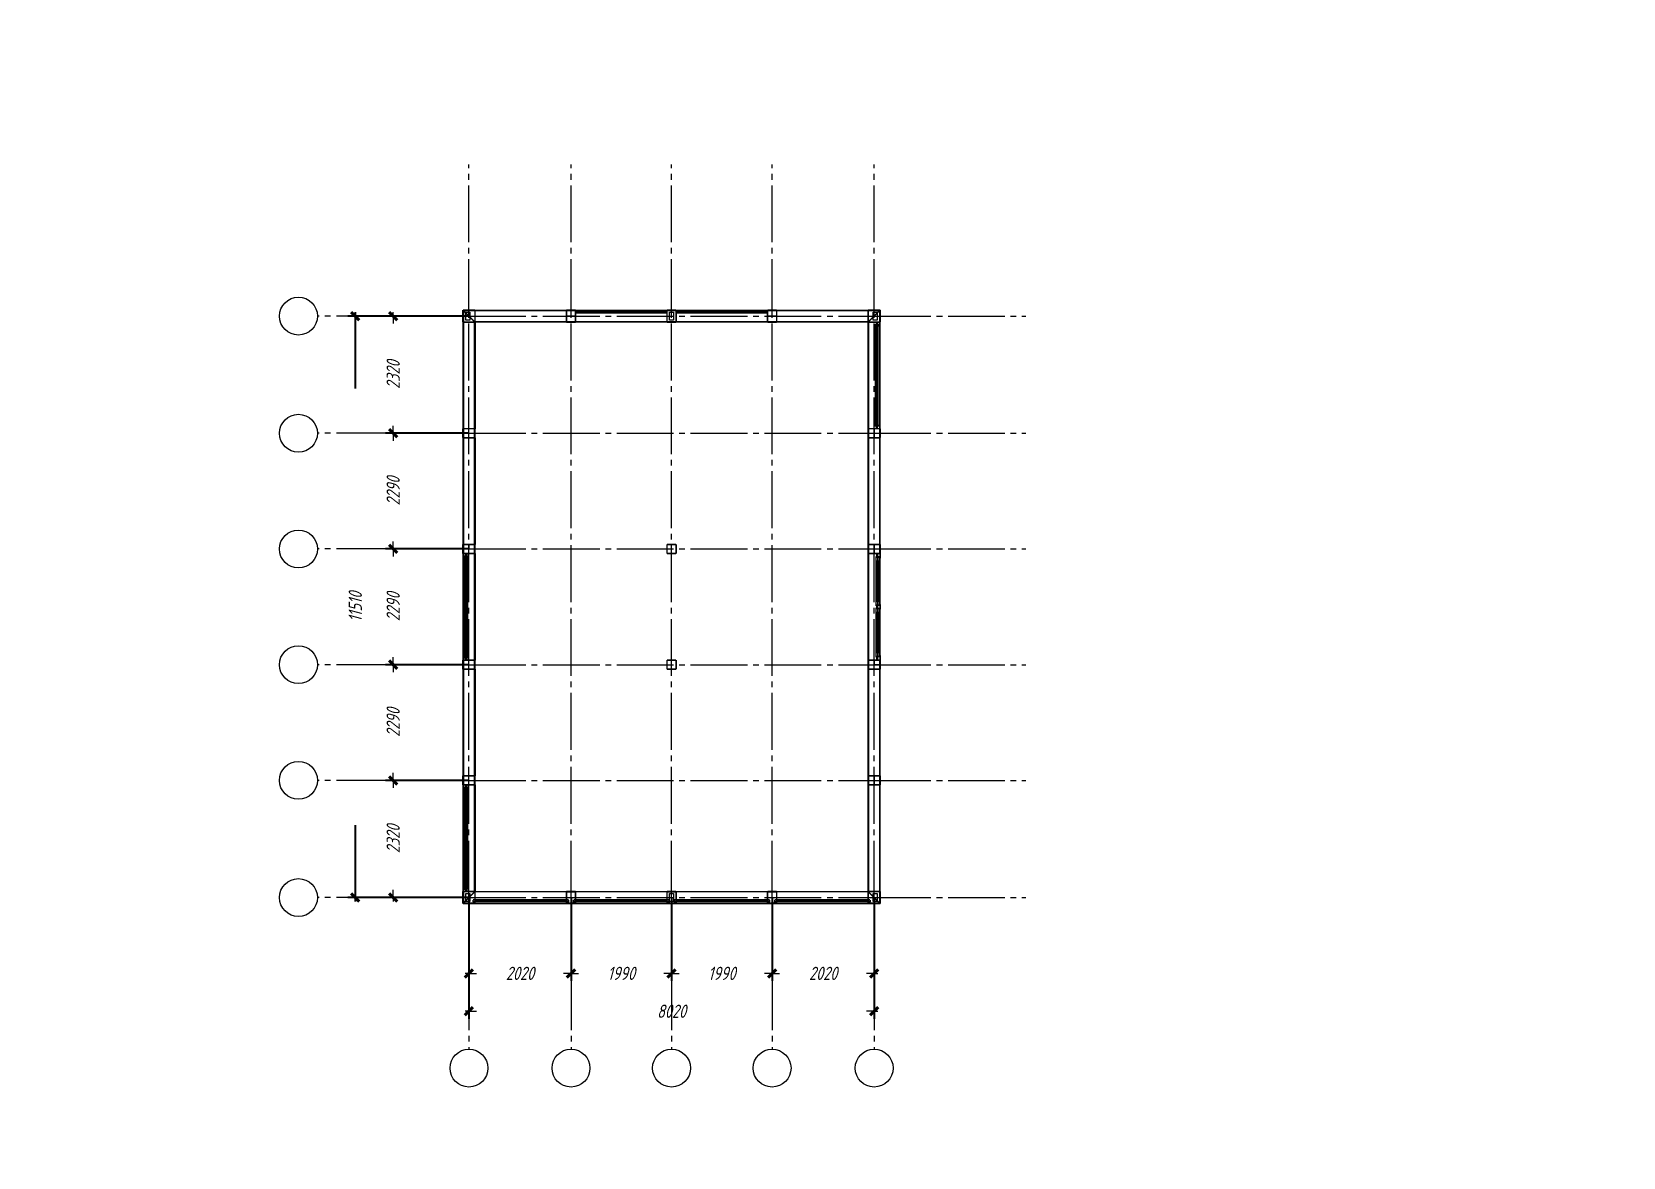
# Model space of a CAD drawing. Header units: millimetres. Extents: x 0 to 4620, y 0 to 297.
# Drawn here: x 1680 to 2100, y 0 to 297 of the extents above; entities that cross this region are included whole.
import ezdxf

# ---------------------------------------------------------------- set-up
doc = ezdxf.new("R2010")
doc.units = ezdxf.units.MM
for name, pattern in [('K5LT32768', [0]), ('K5LT_AXLED', [19.5, 15, -1.5, 1.5, -1.5]), ('K5LT_BASIC', [0]), ('K5LT_THIN', [0])]:
    doc.linetypes.add(name, pattern=pattern)
doc.layers.add('Системный слой', color=7, linetype='Continuous')
doc.styles.add('KDIMTEXTSTYLE', font='GOST_AU.SHX', dxfattribs={"width": 0.96, "oblique": 15, "height": 5})
doc.styles.add('KTEXTSTYLE', font='GOST_AU.SHX', dxfattribs={"width": 0.96, "height": 5})
doc.dimstyles.new('KDIMSTYLE (0.01)', dxfattribs={"dimtxt": 5, "dimasz": 1, "dimexe": 2, "dimexo": 0, "dimgap": 1, "dimtad": 1, "dimlfac": 75, "dimtxsty": 'KDIMTEXTSTYLE', "dimsah": 1, "dimcen": 0, "dimdle": 1, "dimadec": 0, "dimazin": 0, "dimtfac": 0.667, "dimtmove": 0, "dimatfit": 3, "dimfxl": 0, "dimtvp": 1, "dimtolj": 1, "dimtzin": 0, "dimarcsym": 0})

msp = doc.modelspace()

# ---------------------------------------------------------------- blocks, each defined once
blk = doc.blocks.new('U1')
at = {"layer": 'Системный слой', "color": 30, "linetype": 'K5LT_AXLED', "lineweight": 18}
for p, q in [((1775.37, 68.51), (1755.37, 68.51)), ((1795.37, 68.51), (1775.37, 68.51)), ((1795.37, 68.51), (1902.31, 68.51)), ((1902.31, 68.51), (1942.31, 68.51))]:
    blk.add_line(p, q, dxfattribs=at)
at = {"layer": 'Системный слой', "color": 7, "linetype": 'K5LT_THIN', "lineweight": 18}
blk.add_arc((1750.37, 68.51), 5, 0, 360, dxfattribs=at)
blk = doc.blocks.new('U2')
at = {"layer": 'Системный слой', "color": 30, "linetype": 'K5LT_AXLED', "lineweight": 18}
for p, q in [((1775.37, 99.45), (1755.37, 99.45)), ((1795.37, 99.45), (1775.37, 99.45)), ((1795.37, 99.45), (1902.31, 99.45)), ((1902.31, 99.45), (1942.31, 99.45))]:
    blk.add_line(p, q, dxfattribs=at)
at = {"layer": 'Системный слой', "color": 7, "linetype": 'K5LT_THIN', "lineweight": 18}
blk.add_arc((1750.37, 99.45), 5, 0, 360, dxfattribs=at)
blk = doc.blocks.new('U3')
at = {"layer": 'Системный слой', "color": 30, "linetype": 'K5LT_AXLED', "lineweight": 18}
for p, q in [((1775.37, 129.98), (1755.37, 129.98)), ((1795.37, 129.98), (1775.37, 129.98)), ((1795.37, 129.98), (1902.31, 129.98)), ((1902.31, 129.98), (1942.31, 129.98))]:
    blk.add_line(p, q, dxfattribs=at)
at = {"layer": 'Системный слой', "color": 7, "linetype": 'K5LT_THIN', "lineweight": 18}
blk.add_arc((1750.37, 129.98), 5, 0, 360, dxfattribs=at)
blk = doc.blocks.new('U4')
at = {"layer": 'Системный слой', "color": 30, "linetype": 'K5LT_AXLED', "lineweight": 18}
for p, q in [((1775.37, 160.51), (1755.37, 160.51)), ((1795.37, 160.51), (1775.37, 160.51)), ((1795.37, 160.51), (1902.31, 160.51)), ((1902.31, 160.51), (1942.31, 160.51))]:
    blk.add_line(p, q, dxfattribs=at)
at = {"layer": 'Системный слой', "color": 7, "linetype": 'K5LT_THIN', "lineweight": 18}
blk.add_arc((1750.37, 160.51), 5, 0, 360, dxfattribs=at)
blk = doc.blocks.new('U5')
at = {"layer": 'Системный слой', "color": 30, "linetype": 'K5LT_AXLED', "lineweight": 18}
for p, q in [((1775.37, 191.05), (1755.37, 191.05)), ((1795.37, 191.05), (1775.37, 191.05)), ((1795.37, 191.05), (1902.31, 191.05)), ((1902.31, 191.05), (1942.31, 191.05))]:
    blk.add_line(p, q, dxfattribs=at)
at = {"layer": 'Системный слой', "color": 7, "linetype": 'K5LT_THIN', "lineweight": 18}
blk.add_arc((1750.37, 191.05), 5, 0, 360, dxfattribs=at)
blk = doc.blocks.new('U6')
at = {"layer": 'Системный слой', "color": 30, "linetype": 'K5LT_AXLED', "lineweight": 18}
for p, q in [((1775.37, 221.98), (1755.37, 221.98)), ((1795.37, 221.98), (1775.37, 221.98)), ((1795.37, 221.98), (1902.31, 221.98)), ((1902.31, 221.98), (1942.31, 221.98))]:
    blk.add_line(p, q, dxfattribs=at)
at = {"layer": 'Системный слой', "color": 7, "linetype": 'K5LT_THIN', "lineweight": 18}
blk.add_arc((1750.37, 221.98), 5, 0, 360, dxfattribs=at)
blk = doc.blocks.new('U7')
at = {"layer": 'Системный слой', "color": 30, "linetype": 'K5LT_AXLED', "lineweight": 18}
for p, q in [((1795.37, 221.98), (1795.37, 261.98)), ((1795.37, 68.51), (1795.37, 221.98)), ((1795.37, 68.51), (1795.37, 48.51)), ((1795.37, 48.51), (1795.37, 28.51))]:
    blk.add_line(p, q, dxfattribs=at)
at = {"layer": 'Системный слой', "color": 7, "linetype": 'K5LT_THIN', "lineweight": 18}
blk.add_arc((1795.37, 23.51), 5, 0, 360, dxfattribs=at)
blk = doc.blocks.new('U8')
at = {"layer": 'Системный слой', "color": 30, "linetype": 'K5LT_AXLED', "lineweight": 18}
for p, q in [((1822.31, 221.98), (1822.31, 261.98)), ((1822.31, 68.51), (1822.31, 221.98)), ((1822.31, 68.51), (1822.31, 48.51)), ((1822.31, 48.51), (1822.31, 28.51))]:
    blk.add_line(p, q, dxfattribs=at)
at = {"layer": 'Системный слой', "color": 7, "linetype": 'K5LT_THIN', "lineweight": 18}
blk.add_arc((1822.31, 23.51), 5, 0, 360, dxfattribs=at)
blk = doc.blocks.new('U9')
at = {"layer": 'Системный слой', "color": 30, "linetype": 'K5LT_AXLED', "lineweight": 18}
for p, q in [((1848.84, 221.98), (1848.84, 261.98)), ((1848.84, 68.51), (1848.84, 221.98)), ((1848.84, 68.51), (1848.84, 48.51)), ((1848.84, 48.51), (1848.84, 28.51))]:
    blk.add_line(p, q, dxfattribs=at)
at = {"layer": 'Системный слой', "color": 7, "linetype": 'K5LT_THIN', "lineweight": 18}
blk.add_arc((1848.84, 23.51), 5, 0, 360, dxfattribs=at)
blk = doc.blocks.new('U10')
at = {"layer": 'Системный слой', "color": 30, "linetype": 'K5LT_AXLED', "lineweight": 18}
for p, q in [((1875.37, 221.98), (1875.37, 261.98)), ((1875.37, 68.51), (1875.37, 221.98)), ((1875.37, 68.51), (1875.37, 48.51)), ((1875.37, 48.51), (1875.37, 28.51))]:
    blk.add_line(p, q, dxfattribs=at)
at = {"layer": 'Системный слой', "color": 7, "linetype": 'K5LT_THIN', "lineweight": 18}
blk.add_arc((1875.37, 23.51), 5, 0, 360, dxfattribs=at)
blk = doc.blocks.new('U11')
at = {"layer": 'Системный слой', "color": 30, "linetype": 'K5LT_AXLED', "lineweight": 18}
for p, q in [((1902.31, 221.98), (1902.31, 261.98)), ((1902.31, 68.51), (1902.31, 221.98)), ((1902.31, 68.51), (1902.31, 48.51)), ((1902.31, 48.51), (1902.31, 28.51))]:
    blk.add_line(p, q, dxfattribs=at)
at = {"layer": 'Системный слой', "color": 7, "linetype": 'K5LT_THIN', "lineweight": 18}
blk.add_arc((1902.31, 23.51), 5, 0, 360, dxfattribs=at)
blk = doc.blocks.new('U0')
at = {"layer": 'Системный слой'}
for name in ['U7', 'U8', 'U9', 'U10', 'U11', 'U6', 'U5', 'U4', 'U3', 'U2', 'U1']:
    blk.add_blockref(name, (0, 0), dxfattribs=at)
blk = doc.blocks.new('KDIMARROW_03')
at = {"layer": 'Системный слой', "color": 0, "linetype": 'K5LT_BASIC', "lineweight": 40}
blk.add_line((-1.06, -1.06), (1.06, 1.06), dxfattribs=at)
at = {"layer": 'Системный слой', "color": 0, "linetype": 'K5LT_THIN', "lineweight": 18}
for q in [(-1, 0), (2, 0)]:
    blk.add_line((0, 0), q, dxfattribs=at)

# ---------------------------------------------------------------- dimensions: what is measured, and where the dimension line sits
at = {"layer": 'Системный слой', "color": 7}
for base, p1, p2, location in [((1765.37243, 68.51376), (1795.37243, 221.98042), (1795.37243, 68.51376), (1765.37243, 145.24709)), ((1775.37243, 191.04709), (1795.37243, 221.98042), (1795.37243, 191.04709), (1775.37243, 206.51376)), ((1775.37243, 160.51376), (1795.37243, 191.04709), (1795.37243, 160.51376), (1775.37243, 175.78042)), ((1775.37243, 129.98042), (1795.37243, 160.51376), (1795.37243, 129.98042), (1775.37243, 145.24709)), ((1775.37243, 99.44709), (1795.37243, 129.98042), (1795.37243, 99.44709), (1775.37243, 114.71376)), ((1775.37243, 68.51376), (1795.37243, 99.44709), (1795.37243, 68.51376), (1775.37243, 83.98042))]:
    msp.add_linear_dim(base=base, p1=p1, p2=p2, angle=90, location=location, dimstyle='KDIMSTYLE (0.01)', override={"dimexo": 0, "dimpost": '\\H3.5;\\W0.965;\\Q15;<>', "dimblk1": 'KDIMARROW_03', "dimblk2": 'KDIMARROW_03', "dimse1": 0, "dimse2": 0, "dimclrt": 7, "dimtolj": 1}, dxfattribs=at).render()
for base, p1, p2, location in [((1795.37243, 48.51376), (1822.30576, 68.51376), (1795.37243, 68.51376), (1808.83909, 48.51376)), ((1795.37243, 38.51376), (1902.30576, 68.51376), (1795.37243, 68.51376), (1848.83909, 38.51376)), ((1822.30576, 48.51376), (1848.83909, 68.51376), (1822.30576, 68.51376), (1835.57243, 48.51376)), ((1848.83909, 48.51376), (1875.37243, 68.51376), (1848.83909, 68.51376), (1862.10576, 48.51376)), ((1875.37243, 48.51376), (1902.30576, 68.51376), (1875.37243, 68.51376), (1888.83909, 48.51376))]:
    msp.add_linear_dim(base=base, p1=p1, p2=p2, location=location, dimstyle='KDIMSTYLE (0.01)', override={"dimexo": 0, "dimpost": '\\H3.5;\\W0.965;\\Q15;<>', "dimblk1": 'KDIMARROW_03', "dimblk2": 'KDIMARROW_03', "dimse1": 0, "dimse2": 0, "dimclrt": 7, "dimtolj": 1}, dxfattribs=at).render()

# ---------------------------------------------------------------- linework, layer by layer
at = {"layer": 'Системный слой', "color": 7, "linetype": 'K5LT32768', "lineweight": 18}
for p, q in [((1794.57689, 223.05156), (1795.64356, 223.05156)), ((1794.57689, 222.78489), (1794.57689, 223.05156)), ((1794.57689, 220.91822), (1794.57689, 222.78489)), ((1795.64356, 223.05156), (1795.64356, 221.71822)), ((1796.97689, 223.58489), (1821.11023, 223.58489)), ((1823.51023, 223.58489), (1847.64356, 223.58489)), ((1847.64356, 223.45156), (1823.51023, 223.45156)), ((1848.31023, 223.05156), (1849.37689, 223.05156)), ((1848.31023, 220.91822), (1848.31023, 223.05156)), ((1849.37689, 223.05156), (1849.37689, 220.91822)), ((1850.04356, 223.58489), (1874.17689, 223.58489)), ((1874.17689, 223.45156), (1850.04356, 223.45156)), ((1876.57689, 223.58489), (1900.71023, 223.58489)), ((1902.04356, 223.05156), (1903.11023, 223.05156)), ((1902.04356, 221.71822), (1902.04356, 223.05156)), ((1903.11023, 223.05156), (1903.11023, 222.78489)), ((1903.11023, 222.78489), (1903.11023, 220.91822)), ((1793.77689, 220.38489), (1793.77689, 192.25156)), ((1795.64356, 220.91822), (1794.57689, 220.91822)), ((1795.64356, 221.71822), (1795.64356, 220.91822)), ((1821.11023, 220.38489), (1796.97689, 220.38489)), ((1796.97689, 220.38489), (1796.97689, 192.25156)), ((1823.51023, 221.98489), (1821.11023, 221.98489)), ((1823.51023, 220.51822), (1847.64356, 220.51822)), ((1847.64356, 220.38489), (1823.51023, 220.38489)), ((1849.37689, 220.91822), (1848.31023, 220.91822)), ((1850.04356, 220.51822), (1874.17689, 220.51822)), ((1874.17689, 220.38489), (1850.04356, 220.38489)), ((1876.57689, 221.98489), (1874.17689, 221.98489)), ((1900.71023, 220.38489), (1876.57689, 220.38489)), ((1900.71023, 192.25156), (1900.71023, 220.38489)), ((1900.84356, 220.38489), (1900.84356, 192.25156)), ((1902.04356, 220.91822), (1902.04356, 221.71822)), ((1903.11023, 220.91822), (1902.04356, 220.91822)), ((1903.12356, 219.75156), (1902.87023, 219.75156)), ((1902.87023, 219.44489), (1902.87023, 219.53772)), ((1902.87023, 193.19156), (1902.87023, 219.44489)), ((1902.87023, 219.44489), (1903.12356, 219.44489)), ((1903.57689, 219.75156), (1903.12356, 219.75156)), ((1903.12356, 219.44489), (1903.57689, 219.44489)), ((1903.57689, 219.59822), (1903.57689, 219.75156)), ((1903.77689, 219.34489), (1903.77689, 193.29156)), ((1903.91023, 192.25156), (1903.91023, 220.38489)), ((1793.77689, 189.85156), (1793.77689, 161.71822)), ((1795.37689, 189.85156), (1795.37689, 192.25156)), ((1796.97689, 189.85156), (1796.97689, 161.71822)), ((1900.71023, 161.71822), (1900.71023, 189.85156)), ((1902.31023, 192.25156), (1902.31023, 189.85156)), ((1902.87023, 193.19156), (1903.12356, 193.19156)), ((1902.87023, 193.19156), (1902.87023, 193.09872)), ((1903.12356, 192.88489), (1902.87023, 192.88489)), ((1903.12356, 193.19156), (1903.57689, 193.19156)), ((1903.57689, 192.88489), (1903.12356, 192.88489)), ((1903.57689, 193.03822), (1903.57689, 192.88489)), ((1903.91023, 161.71822), (1903.91023, 189.85156)), ((1793.91023, 160.51822), (1793.77689, 160.51822)), ((1795.37689, 160.51822), (1793.91023, 160.51822)), ((1795.37689, 161.71822), (1795.37689, 160.51822)), ((1795.37689, 159.31822), (1795.37689, 160.51822)), ((1902.31023, 161.71822), (1902.31023, 159.31822)), ((1793.77689, 159.31822), (1793.77689, 131.18489)), ((1793.91023, 132.22489), (1793.91023, 158.27822)), ((1794.11023, 158.68489), (1794.56356, 158.68489)), ((1794.11023, 158.53156), (1794.11023, 158.68489)), ((1794.11023, 158.37822), (1794.56356, 158.37822)), ((1794.56356, 158.68489), (1794.81689, 158.68489)), ((1794.56356, 158.37822), (1794.81689, 158.37822)), ((1794.81689, 158.37822), (1794.81689, 158.47105)), ((1794.81689, 158.37822), (1794.81689, 132.12489)), ((1796.84356, 131.18489), (1796.84356, 159.31822)), ((1796.97689, 159.31822), (1796.97689, 131.18489)), ((1900.71023, 131.18489), (1900.71023, 159.31822)), ((1900.84356, 159.31822), (1900.84356, 131.18489)), ((1902.80356, 146.70489), (1902.80356, 157.29156)), ((1903.25689, 158.45822), (1903.00356, 158.45822)), ((1903.71023, 158.45822), (1903.25689, 158.45822)), ((1903.25689, 146.70489), (1903.25689, 157.29156)), ((1903.71023, 158.30489), (1903.71023, 158.45822)), ((1903.71023, 146.70489), (1903.71023, 157.29156)), ((1903.91023, 145.94489), (1903.91023, 158.05156)), ((1902.80356, 133.21156), (1902.80356, 143.79822)), ((1903.25689, 133.21156), (1903.25689, 143.79822)), ((1903.71023, 145.69156), (1903.71023, 145.63822)), ((1903.71023, 144.81156), (1903.71023, 144.86489)), ((1903.71023, 133.21156), (1903.71023, 143.79822)), ((1903.91023, 132.45156), (1903.91023, 144.55822)), ((1794.56356, 132.12489), (1794.11023, 132.12489)), ((1794.11023, 131.97156), (1794.11023, 131.81822)), ((1794.11023, 131.81822), (1794.56356, 131.81822)), ((1794.81689, 132.12489), (1794.56356, 132.12489)), ((1794.56356, 131.81822), (1794.81689, 131.81822)), ((1794.81689, 132.12489), (1794.81689, 132.03206)), ((1795.37689, 128.78489), (1795.37689, 131.18489)), ((1902.31023, 131.18489), (1902.31023, 129.98489)), ((1903.25689, 132.04489), (1903.00356, 132.04489)), ((1903.71023, 132.04489), (1903.25689, 132.04489)), ((1903.71023, 132.19822), (1903.71023, 132.04489)), ((1793.77689, 128.78489), (1793.77689, 100.65156)), ((1796.97689, 128.78489), (1796.97689, 100.65156)), ((1900.71023, 100.65156), (1900.71023, 128.78489)), ((1902.31023, 128.78489), (1902.31023, 129.98489)), ((1902.31023, 129.98489), (1903.77689, 129.98489)), ((1903.77689, 129.98489), (1903.91023, 129.98489)), ((1903.91023, 100.65156), (1903.91023, 128.78489)), ((1793.77689, 98.25156), (1793.77689, 70.11822)), ((1793.91023, 71.15822), (1793.91023, 97.21156)), ((1794.11023, 97.61822), (1794.56356, 97.61822)), ((1794.11023, 97.46489), (1794.11023, 97.61822)), ((1794.11023, 97.31156), (1794.56356, 97.31156)), ((1794.56356, 97.61822), (1794.81689, 97.61822)), ((1794.56356, 97.31156), (1794.81689, 97.31156)), ((1794.81689, 97.31156), (1794.81689, 97.40439)), ((1794.81689, 97.31156), (1794.81689, 71.05822)), ((1795.37689, 98.25156), (1795.37689, 100.65156)), ((1796.84356, 70.11822), (1796.84356, 98.25156)), ((1796.97689, 98.25156), (1796.97689, 70.11822)), ((1900.71023, 70.11822), (1900.71023, 98.25156)), ((1902.31023, 100.65156), (1902.31023, 98.25156)), ((1903.91023, 70.11822), (1903.91023, 98.25156)), ((1794.56356, 71.05822), (1794.11023, 71.05822)), ((1794.11023, 70.90489), (1794.11023, 70.75156)), ((1794.11023, 70.75156), (1794.56356, 70.75156)), ((1794.81689, 71.05822), (1794.56356, 71.05822)), ((1794.56356, 70.75156), (1794.81689, 70.75156)), ((1794.57689, 69.58489), (1795.64356, 69.58489)), ((1794.57689, 67.71822), (1794.57689, 69.58489)), ((1794.57689, 67.45156), (1794.57689, 67.71822)), ((1795.64356, 67.45156), (1794.57689, 67.45156)), ((1794.81689, 71.05822), (1794.81689, 70.96539)), ((1795.64356, 69.58489), (1795.64356, 68.78489)), ((1795.64356, 68.78489), (1795.64356, 67.45156)), ((1796.44356, 67.37156), (1796.44356, 67.05156)), ((1796.97689, 70.11822), (1821.11023, 70.11822)), ((1821.11023, 69.98489), (1796.97689, 69.98489)), ((1821.11023, 67.90489), (1796.97689, 67.90489)), ((1821.11023, 68.51822), (1823.51023, 68.51822)), ((1821.64356, 67.05156), (1821.64356, 67.37156)), ((1822.97689, 67.05156), (1822.97689, 67.37156)), ((1823.51023, 70.11822), (1847.64356, 70.11822)), ((1847.64356, 69.98489), (1823.51023, 69.98489)), ((1847.64356, 67.90489), (1823.51023, 67.90489)), ((1848.17689, 67.37156), (1848.17689, 67.05156)), ((1848.31023, 69.58489), (1849.37689, 69.58489)), ((1848.31023, 67.45156), (1848.31023, 69.58489)), ((1849.37689, 67.45156), (1848.31023, 67.45156)), ((1849.37689, 69.58489), (1849.37689, 67.45156)), ((1849.51023, 67.37156), (1849.51023, 67.05156)), ((1850.04356, 70.11822), (1874.17689, 70.11822)), ((1874.17689, 69.98489), (1850.04356, 69.98489)), ((1874.17689, 67.90489), (1850.04356, 67.90489)), ((1874.17689, 68.51822), (1876.57689, 68.51822)), ((1874.71023, 67.05156), (1874.71023, 67.37156)), ((1876.04356, 67.05156), (1876.04356, 67.37156)), ((1876.57689, 70.11822), (1900.71023, 70.11822)), ((1900.71023, 69.98489), (1876.57689, 69.98489)), ((1900.71023, 67.90489), (1876.57689, 67.90489)), ((1901.24356, 67.05156), (1901.24356, 67.37156)), ((1902.04356, 69.58489), (1903.11023, 69.58489)), ((1902.04356, 68.78489), (1902.04356, 69.58489)), ((1902.04356, 67.45156), (1902.04356, 68.78489)), ((1903.11023, 67.45156), (1902.04356, 67.45156)), ((1903.11023, 69.58489), (1903.11023, 67.71822)), ((1903.11023, 67.71822), (1903.11023, 67.45156)), ((1796.44356, 67.05156), (1796.44356, 66.91822)), ((1796.97689, 67.05156), (1821.11023, 67.05156)), ((1796.97689, 66.91822), (1821.11023, 66.91822)), ((1821.64356, 66.91822), (1821.64356, 67.05156)), ((1822.97689, 66.91822), (1822.97689, 67.05156)), ((1823.51023, 67.05156), (1847.64356, 67.05156)), ((1823.51023, 66.91822), (1847.64356, 66.91822)), ((1848.17689, 67.05156), (1848.17689, 66.91822)), ((1849.51023, 67.05156), (1849.51023, 66.91822)), ((1850.04356, 67.05156), (1874.17689, 67.05156)), ((1850.04356, 66.91822), (1874.17689, 66.91822)), ((1874.71023, 66.91822), (1874.71023, 67.05156)), ((1876.04356, 66.91822), (1876.04356, 67.05156)), ((1876.57689, 67.05156), (1900.71023, 67.05156)), ((1876.57689, 66.91822), (1900.71023, 66.91822)), ((1901.24356, 66.91822), (1901.24356, 67.05156))]:
    msp.add_line(p, q, dxfattribs=at)
at = {"layer": 'Системный слой', "color": 5, "linetype": 'K5LT_BASIC', "const_width": 0.4}
for points in [[(1793.77689, 223.58489), (1796.97689, 223.58489)], [(1793.77689, 220.38489), (1793.77689, 223.58489)], [(1793.91023, 223.45156), (1794.57689, 222.78489)], [(1793.91023, 223.45156), (1796.97689, 223.45156)], [(1793.91023, 220.38489), (1793.91023, 223.45156)], [(1794.57689, 222.78489), (1795.64356, 221.71822)], [(1796.97689, 223.58489), (1796.97689, 223.45156)], [(1796.97689, 223.45156), (1821.11023, 223.45156)], [(1796.97689, 223.45156), (1796.97689, 220.51822)], [(1821.11023, 223.58489), (1823.51023, 223.58489)], [(1821.11023, 223.58489), (1821.11023, 223.45156)], [(1821.11023, 223.45156), (1823.51023, 223.45156)], [(1821.11023, 223.45156), (1821.11023, 221.98489)], [(1823.51023, 223.45156), (1823.51023, 223.58489)], [(1823.51023, 223.45156), (1823.51023, 223.21156)], [(1823.51023, 222.78489), (1823.51023, 223.21156)], [(1823.51023, 223.21156), (1847.64356, 223.21156)], [(1847.64356, 222.78489), (1823.51023, 222.78489)], [(1823.51023, 222.78489), (1823.51023, 221.98489)], [(1847.64356, 223.58489), (1850.04356, 223.58489)], [(1847.64356, 223.45156), (1847.64356, 223.58489)], [(1847.64356, 223.45156), (1850.04356, 223.45156)], [(1847.64356, 223.21156), (1847.64356, 223.45156)], [(1847.64356, 223.21156), (1847.64356, 222.78489)], [(1847.64356, 220.51822), (1847.64356, 222.78489)], [(1850.04356, 223.58489), (1850.04356, 223.45156)], [(1850.04356, 223.45156), (1850.04356, 223.21156)], [(1850.04356, 222.78489), (1850.04356, 223.21156)], [(1850.04356, 223.21156), (1874.17689, 223.21156)], [(1874.17689, 222.78489), (1850.04356, 222.78489)], [(1850.04356, 222.78489), (1850.04356, 220.51822)], [(1874.17689, 223.58489), (1876.57689, 223.58489)], [(1874.17689, 223.58489), (1874.17689, 223.45156)], [(1874.17689, 223.21156), (1874.17689, 223.45156)], [(1874.17689, 223.45156), (1876.57689, 223.45156)], [(1874.17689, 223.21156), (1874.17689, 222.78489)], [(1874.17689, 221.98489), (1874.17689, 222.78489)], [(1876.57689, 223.45156), (1876.57689, 223.58489)], [(1876.57689, 221.98489), (1876.57689, 223.45156)], [(1876.57689, 223.45156), (1900.71023, 223.45156)], [(1900.71023, 223.58489), (1903.91023, 223.58489)], [(1900.71023, 223.45156), (1900.71023, 223.58489)], [(1900.71023, 223.45156), (1903.77689, 223.45156)], [(1900.71023, 220.51822), (1900.71023, 223.45156)], [(1903.11023, 222.78489), (1902.04356, 221.71822)], [(1903.77689, 223.45156), (1903.11023, 222.78489)], [(1903.77689, 223.45156), (1903.77689, 220.38489)], [(1903.91023, 223.58489), (1903.91023, 220.38489)], [(1793.91023, 220.38489), (1793.77689, 220.38489)], [(1796.84356, 220.38489), (1793.91023, 220.38489)], [(1793.91023, 192.25156), (1793.91023, 220.38489)], [(1795.64356, 221.71822), (1796.84356, 220.51822)], [(1796.97689, 220.51822), (1796.84356, 220.51822)], [(1796.84356, 220.51822), (1796.84356, 220.38489)], [(1796.97689, 220.38489), (1796.84356, 220.38489)], [(1796.84356, 220.38489), (1796.84356, 192.25156)], [(1796.97689, 220.51822), (1796.97689, 220.38489)], [(1821.11023, 220.51822), (1796.97689, 220.51822)], [(1821.11023, 220.51822), (1821.11023, 221.98489)], [(1823.51023, 220.51822), (1821.11023, 220.51822)], [(1821.11023, 220.38489), (1821.11023, 220.51822)], [(1823.51023, 220.38489), (1821.11023, 220.38489)], [(1823.51023, 221.98489), (1823.51023, 220.51822)], [(1823.51023, 220.51822), (1823.51023, 220.38489)], [(1850.04356, 220.51822), (1847.64356, 220.51822)], [(1847.64356, 220.38489), (1847.64356, 220.51822)], [(1850.04356, 220.38489), (1847.64356, 220.38489)], [(1850.04356, 220.51822), (1850.04356, 220.38489)], [(1874.17689, 220.51822), (1874.17689, 221.98489)], [(1876.57689, 220.51822), (1874.17689, 220.51822)], [(1874.17689, 220.51822), (1874.17689, 220.38489)], [(1876.57689, 220.38489), (1874.17689, 220.38489)], [(1876.57689, 221.98489), (1876.57689, 220.51822)], [(1876.57689, 220.51822), (1876.57689, 220.38489)], [(1900.71023, 220.51822), (1876.57689, 220.51822)], [(1900.71023, 220.38489), (1900.71023, 220.51822)], [(1900.84356, 220.51822), (1900.71023, 220.51822)], [(1900.84356, 220.38489), (1900.71023, 220.38489)], [(1902.04356, 221.71822), (1900.84356, 220.51822)], [(1900.84356, 220.38489), (1900.84356, 220.51822)], [(1902.87023, 220.38489), (1900.84356, 220.38489)], [(1902.67023, 219.85156), (1902.87023, 219.85156)], [(1902.67023, 219.53772), (1902.67023, 219.85156)], [(1902.67023, 193.09872), (1902.67023, 219.53772)], [(1902.67023, 219.53772), (1902.87023, 219.53772)], [(1902.87023, 220.38489), (1903.12356, 220.38489)], [(1902.87023, 220.38489), (1902.87023, 219.85156)], [(1902.87023, 219.75156), (1902.87023, 219.85156)], [(1902.87023, 219.75156), (1902.87023, 219.59822)], [(1903.12356, 219.59822), (1902.87023, 219.59822)], [(1902.87023, 219.53772), (1903.12356, 219.53772)], [(1903.12356, 220.38489), (1903.77689, 220.38489)], [(1903.12356, 219.75156), (1903.12356, 220.38489)], [(1903.12356, 219.75156), (1903.12356, 219.59822)], [(1903.57689, 219.59822), (1903.12356, 219.59822)], [(1903.12356, 219.59822), (1903.12356, 219.53772)], [(1903.12356, 219.53772), (1903.57689, 219.53772)], [(1903.12356, 219.53772), (1903.12356, 219.44489)], [(1903.12356, 193.19156), (1903.12356, 219.44489)], [(1903.57689, 219.59822), (1903.57689, 219.53772)], [(1903.57689, 219.53772), (1903.57689, 219.44489)], [(1903.57689, 219.44489), (1903.57689, 219.34489)], [(1903.77689, 219.34489), (1903.57689, 219.34489)], [(1903.57689, 219.34489), (1903.57689, 193.29156)], [(1903.77689, 220.38489), (1903.77689, 219.34489)], [(1903.91023, 220.38489), (1903.77689, 220.38489)], [(1902.67023, 192.78489), (1902.67023, 193.09872)], [(1902.87023, 193.09872), (1902.67023, 193.09872)], [(1903.12356, 193.09872), (1902.87023, 193.09872)], [(1902.87023, 193.03822), (1903.12356, 193.03822)], [(1902.87023, 193.03822), (1902.87023, 192.88489)], [(1903.12356, 193.19156), (1903.12356, 193.09872)], [(1903.57689, 193.09872), (1903.12356, 193.09872)], [(1903.12356, 193.09872), (1903.12356, 193.03822)], [(1903.12356, 193.03822), (1903.57689, 193.03822)], [(1903.12356, 193.03822), (1903.12356, 192.88489)], [(1903.57689, 193.29156), (1903.77689, 193.29156)], [(1903.57689, 193.29156), (1903.57689, 193.19156)], [(1903.57689, 193.19156), (1903.57689, 193.09872)], [(1903.57689, 193.09872), (1903.57689, 193.03822)], [(1903.77689, 193.29156), (1903.77689, 192.25156)], [(1793.77689, 189.85156), (1793.77689, 192.25156)], [(1793.77689, 192.25156), (1793.91023, 192.25156)], [(1793.91023, 189.85156), (1793.77689, 189.85156)], [(1793.91023, 192.25156), (1795.37689, 192.25156)], [(1793.91023, 189.85156), (1793.91023, 192.25156)], [(1795.37689, 189.85156), (1793.91023, 189.85156)], [(1793.91023, 161.71822), (1793.91023, 189.85156)], [(1795.37689, 192.25156), (1796.84356, 192.25156)], [(1796.84356, 189.85156), (1795.37689, 189.85156)], [(1796.84356, 189.85156), (1796.84356, 192.25156)], [(1796.84356, 192.25156), (1796.97689, 192.25156)], [(1796.97689, 189.85156), (1796.84356, 189.85156)], [(1796.84356, 189.85156), (1796.84356, 161.71822)], [(1796.97689, 192.25156), (1796.97689, 189.85156)], [(1900.71023, 189.85156), (1900.71023, 192.25156)], [(1900.84356, 192.25156), (1900.71023, 192.25156)], [(1900.84356, 189.85156), (1900.71023, 189.85156)], [(1900.84356, 192.25156), (1900.84356, 189.85156)], [(1900.84356, 192.25156), (1902.31023, 192.25156)], [(1902.31023, 189.85156), (1900.84356, 189.85156)], [(1900.84356, 161.71822), (1900.84356, 189.85156)], [(1902.31023, 192.25156), (1902.87023, 192.25156)], [(1903.77689, 189.85156), (1902.31023, 189.85156)], [(1902.87023, 192.78489), (1902.67023, 192.78489)], [(1902.87023, 192.88489), (1902.87023, 192.78489)], [(1902.87023, 192.78489), (1902.87023, 192.25156)], [(1902.87023, 192.25156), (1903.12356, 192.25156)], [(1903.12356, 192.25156), (1903.12356, 192.88489)], [(1903.77689, 192.25156), (1903.12356, 192.25156)], [(1903.77689, 192.25156), (1903.77689, 189.85156)], [(1903.77689, 192.25156), (1903.91023, 192.25156)], [(1903.91023, 189.85156), (1903.77689, 189.85156)], [(1903.77689, 189.85156), (1903.77689, 161.71822)], [(1903.91023, 192.25156), (1903.91023, 189.85156)], [(1793.77689, 161.71822), (1793.91023, 161.71822)], [(1793.77689, 160.51822), (1793.77689, 161.71822)], [(1793.77689, 159.31822), (1793.77689, 160.51822)], [(1793.91023, 161.71822), (1795.37689, 161.71822)], [(1793.91023, 160.51822), (1793.91023, 161.71822)], [(1793.91023, 159.31822), (1793.91023, 160.51822)], [(1795.37689, 161.71822), (1796.84356, 161.71822)], [(1796.84356, 159.31822), (1796.84356, 161.71822)], [(1796.84356, 161.71822), (1796.97689, 161.71822)], [(1796.97689, 161.71822), (1796.97689, 159.31822)], [(1847.64356, 161.71822), (1850.04356, 161.71822)], [(1847.64356, 159.31822), (1847.64356, 161.71822)], [(1850.04356, 161.71822), (1850.04356, 159.31822)], [(1900.71023, 159.31822), (1900.71023, 161.71822)], [(1900.71023, 161.71822), (1900.84356, 161.71822)], [(1900.84356, 161.71822), (1900.84356, 159.31822)], [(1900.84356, 161.71822), (1902.31023, 161.71822)], [(1902.31023, 161.71822), (1903.77689, 161.71822)], [(1903.77689, 161.71822), (1903.77689, 159.31822)], [(1903.77689, 161.71822), (1903.91023, 161.71822)], [(1903.91023, 161.71822), (1903.91023, 159.31822)], [(1793.91023, 159.31822), (1793.77689, 159.31822)], [(1793.91023, 158.27822), (1793.91023, 159.31822)], [(1793.91023, 159.31822), (1794.56356, 159.31822)], [(1794.11023, 158.27822), (1793.91023, 158.27822)], [(1794.56356, 158.53156), (1794.11023, 158.53156)], [(1794.11023, 158.47105), (1794.11023, 158.53156)], [(1794.11023, 158.47105), (1794.56356, 158.47105)], [(1794.11023, 158.37822), (1794.11023, 158.47105)], [(1794.11023, 158.27822), (1794.11023, 158.37822)], [(1794.11023, 132.22489), (1794.11023, 158.27822)], [(1794.56356, 159.31822), (1794.81689, 159.31822)], [(1794.56356, 159.31822), (1794.56356, 158.68489)], [(1794.56356, 158.53156), (1794.56356, 158.68489)], [(1794.81689, 158.53156), (1794.56356, 158.53156)], [(1794.56356, 158.47105), (1794.56356, 158.53156)], [(1794.56356, 158.37822), (1794.56356, 158.47105)], [(1794.56356, 158.47105), (1794.81689, 158.47105)], [(1794.56356, 158.37822), (1794.56356, 132.12489)], [(1794.81689, 158.78489), (1794.81689, 159.31822)], [(1795.37689, 159.31822), (1794.81689, 159.31822)], [(1794.81689, 158.78489), (1795.01689, 158.78489)], [(1794.81689, 158.68489), (1794.81689, 158.78489)], [(1794.81689, 158.53156), (1794.81689, 158.68489)], [(1794.81689, 158.47105), (1795.01689, 158.47105)], [(1795.01689, 158.78489), (1795.01689, 158.47105)], [(1795.01689, 158.47105), (1795.01689, 132.03206)], [(1796.84356, 159.31822), (1795.37689, 159.31822)], [(1796.97689, 159.31822), (1796.84356, 159.31822)], [(1850.04356, 159.31822), (1847.64356, 159.31822)], [(1900.84356, 159.31822), (1900.71023, 159.31822)], [(1902.31023, 159.31822), (1900.84356, 159.31822)], [(1903.00356, 159.31822), (1902.31023, 159.31822)], [(1902.80356, 158.55822), (1903.00356, 158.55822)], [(1902.80356, 157.29156), (1902.80356, 158.55822)], [(1903.04356, 157.29156), (1902.80356, 157.29156)], [(1903.00356, 159.31822), (1903.25689, 159.31822)], [(1903.00356, 159.31822), (1903.00356, 158.55822)], [(1903.00356, 158.45822), (1903.00356, 158.55822)], [(1903.00356, 158.45822), (1903.00356, 158.30489)], [(1903.25689, 158.30489), (1903.00356, 158.30489)], [(1903.04356, 146.70489), (1903.04356, 157.29156)], [(1903.25689, 157.29156), (1903.04356, 157.29156)], [(1903.25689, 158.45822), (1903.25689, 159.31822)], [(1903.25689, 159.31822), (1903.77689, 159.31822)], [(1903.25689, 158.45822), (1903.25689, 158.30489)], [(1903.71023, 158.30489), (1903.25689, 158.30489)], [(1903.25689, 158.30489), (1903.25689, 157.29156)], [(1903.47023, 157.29156), (1903.25689, 157.29156)], [(1903.47023, 157.29156), (1903.47023, 146.70489)], [(1903.71023, 157.29156), (1903.47023, 157.29156)], [(1903.71023, 158.05156), (1903.71023, 158.30489)], [(1903.91023, 158.05156), (1903.71023, 158.05156)], [(1903.71023, 158.05156), (1903.71023, 157.29156)], [(1903.77689, 159.31822), (1903.91023, 159.31822)], [(1903.91023, 159.31822), (1903.91023, 158.05156)], [(1902.80356, 145.43822), (1902.80356, 146.70489)], [(1902.80356, 146.70489), (1903.04356, 146.70489)], [(1903.00356, 145.43822), (1902.80356, 145.43822)], [(1902.80356, 145.06489), (1903.00356, 145.06489)], [(1902.80356, 143.79822), (1902.80356, 145.06489)], [(1903.04356, 143.79822), (1902.80356, 143.79822)], [(1903.25689, 145.69156), (1903.00356, 145.69156)], [(1903.00356, 145.43822), (1903.00356, 145.69156)], [(1903.00356, 145.06489), (1903.00356, 145.43822)], [(1903.00356, 144.81156), (1903.00356, 145.06489)], [(1903.00356, 144.81156), (1903.25689, 144.81156)], [(1903.04356, 146.70489), (1903.25689, 146.70489)], [(1903.04356, 133.21156), (1903.04356, 143.79822)], [(1903.25689, 143.79822), (1903.04356, 143.79822)], [(1903.25689, 146.70489), (1903.25689, 145.69156)], [(1903.25689, 146.70489), (1903.47023, 146.70489)], [(1903.71023, 145.69156), (1903.25689, 145.69156)], [(1903.25689, 144.86489), (1903.25689, 145.69156)], [(1903.25689, 144.86489), (1903.25689, 144.81156)], [(1903.25689, 144.81156), (1903.25689, 143.79822)], [(1903.25689, 144.81156), (1903.71023, 144.81156)], [(1903.47023, 143.79822), (1903.25689, 143.79822)], [(1903.47023, 146.70489), (1903.71023, 146.70489)], [(1903.47023, 143.79822), (1903.47023, 133.21156)], [(1903.71023, 143.79822), (1903.47023, 143.79822)], [(1903.71023, 146.70489), (1903.71023, 145.94489)], [(1903.71023, 145.69156), (1903.71023, 145.94489)], [(1903.71023, 145.94489), (1903.91023, 145.94489)], [(1903.71023, 144.55822), (1903.71023, 144.81156)], [(1903.91023, 144.55822), (1903.71023, 144.55822)], [(1903.71023, 144.55822), (1903.71023, 143.79822)], [(1903.91023, 145.94489), (1903.91023, 144.55822)], [(1793.77689, 128.78489), (1793.77689, 131.18489)], [(1793.77689, 131.18489), (1793.91023, 131.18489)], [(1793.91023, 131.18489), (1793.91023, 132.22489)], [(1793.91023, 132.22489), (1794.11023, 132.22489)], [(1794.56356, 131.18489), (1793.91023, 131.18489)], [(1793.91023, 128.78489), (1793.91023, 131.18489)], [(1794.11023, 132.12489), (1794.11023, 132.22489)], [(1794.11023, 132.03206), (1794.11023, 132.12489)], [(1794.56356, 132.03206), (1794.11023, 132.03206)], [(1794.11023, 131.97156), (1794.11023, 132.03206)], [(1794.11023, 131.97156), (1794.56356, 131.97156)], [(1794.56356, 132.03206), (1794.56356, 132.12489)], [(1794.56356, 131.97156), (1794.56356, 132.03206)], [(1794.81689, 132.03206), (1794.56356, 132.03206)], [(1794.56356, 131.97156), (1794.81689, 131.97156)], [(1794.56356, 131.81822), (1794.56356, 131.97156)], [(1794.56356, 131.81822), (1794.56356, 131.18489)], [(1794.56356, 131.18489), (1794.81689, 131.18489)], [(1795.01689, 132.03206), (1794.81689, 132.03206)], [(1794.81689, 131.81822), (1794.81689, 131.97156)], [(1794.81689, 131.81822), (1794.81689, 131.71822)], [(1795.01689, 131.71822), (1794.81689, 131.71822)], [(1794.81689, 131.18489), (1794.81689, 131.71822)], [(1794.81689, 131.18489), (1795.37689, 131.18489)], [(1795.01689, 132.03206), (1795.01689, 131.71822)], [(1795.37689, 131.18489), (1796.84356, 131.18489)], [(1796.84356, 128.78489), (1796.84356, 131.18489)], [(1796.97689, 131.18489), (1796.84356, 131.18489)], [(1796.97689, 131.18489), (1796.97689, 128.78489)], [(1847.64356, 131.18489), (1850.04356, 131.18489)], [(1847.64356, 128.78489), (1847.64356, 131.18489)], [(1850.04356, 131.18489), (1850.04356, 128.78489)], [(1900.71023, 128.78489), (1900.71023, 131.18489)], [(1900.71023, 131.18489), (1900.84356, 131.18489)], [(1900.84356, 131.18489), (1900.84356, 128.78489)], [(1902.31023, 131.18489), (1900.84356, 131.18489)], [(1902.31023, 131.18489), (1903.00356, 131.18489)], [(1902.80356, 131.94489), (1902.80356, 133.21156)], [(1902.80356, 133.21156), (1903.04356, 133.21156)], [(1903.00356, 131.94489), (1902.80356, 131.94489)], [(1903.00356, 132.19822), (1903.25689, 132.19822)], [(1903.00356, 132.19822), (1903.00356, 132.04489)], [(1903.00356, 132.04489), (1903.00356, 131.94489)], [(1903.00356, 131.94489), (1903.00356, 131.18489)], [(1903.25689, 131.18489), (1903.00356, 131.18489)], [(1903.04356, 133.21156), (1903.25689, 133.21156)], [(1903.25689, 133.21156), (1903.25689, 132.19822)], [(1903.25689, 133.21156), (1903.47023, 133.21156)], [(1903.25689, 132.19822), (1903.71023, 132.19822)], [(1903.25689, 132.19822), (1903.25689, 132.04489)], [(1903.25689, 131.18489), (1903.25689, 132.04489)], [(1903.25689, 131.18489), (1903.77689, 131.18489)], [(1903.47023, 133.21156), (1903.71023, 133.21156)], [(1903.71023, 132.45156), (1903.71023, 133.21156)], [(1903.71023, 132.45156), (1903.91023, 132.45156)], [(1903.71023, 132.45156), (1903.71023, 132.19822)], [(1903.91023, 131.18489), (1903.77689, 131.18489)], [(1903.77689, 131.18489), (1903.77689, 129.98489)], [(1903.91023, 132.45156), (1903.91023, 131.18489)], [(1903.91023, 131.18489), (1903.91023, 129.98489)], [(1793.91023, 128.78489), (1793.77689, 128.78489)], [(1795.37689, 128.78489), (1793.91023, 128.78489)], [(1793.91023, 100.65156), (1793.91023, 128.78489)], [(1795.37689, 128.78489), (1796.84356, 128.78489)], [(1796.84356, 128.78489), (1796.97689, 128.78489)], [(1796.84356, 128.78489), (1796.84356, 100.65156)], [(1850.04356, 128.78489), (1847.64356, 128.78489)], [(1900.84356, 128.78489), (1900.71023, 128.78489)], [(1902.31023, 128.78489), (1900.84356, 128.78489)], [(1900.84356, 100.65156), (1900.84356, 128.78489)], [(1903.77689, 128.78489), (1902.31023, 128.78489)], [(1903.77689, 129.98489), (1903.77689, 128.78489)], [(1903.91023, 128.78489), (1903.77689, 128.78489)], [(1903.77689, 128.78489), (1903.77689, 100.65156)], [(1903.91023, 129.98489), (1903.91023, 128.78489)], [(1793.77689, 98.25156), (1793.77689, 100.65156)], [(1793.77689, 100.65156), (1793.91023, 100.65156)], [(1793.91023, 100.65156), (1795.37689, 100.65156)], [(1793.91023, 98.25156), (1793.91023, 100.65156)], [(1795.37689, 100.65156), (1796.84356, 100.65156)], [(1796.84356, 98.25156), (1796.84356, 100.65156)], [(1796.84356, 100.65156), (1796.97689, 100.65156)], [(1796.97689, 100.65156), (1796.97689, 98.25156)], [(1900.71023, 98.25156), (1900.71023, 100.65156)], [(1900.71023, 100.65156), (1900.84356, 100.65156)], [(1900.84356, 100.65156), (1900.84356, 98.25156)], [(1900.84356, 100.65156), (1902.31023, 100.65156)], [(1902.31023, 100.65156), (1903.77689, 100.65156)], [(1903.77689, 100.65156), (1903.91023, 100.65156)], [(1903.77689, 100.65156), (1903.77689, 98.25156)], [(1903.91023, 100.65156), (1903.91023, 98.25156)], [(1793.91023, 98.25156), (1793.77689, 98.25156)], [(1793.91023, 97.21156), (1793.91023, 98.25156)], [(1793.91023, 98.25156), (1794.56356, 98.25156)], [(1794.11023, 97.21156), (1793.91023, 97.21156)], [(1794.56356, 97.46489), (1794.11023, 97.46489)], [(1794.11023, 97.40439), (1794.11023, 97.46489)], [(1794.11023, 97.40439), (1794.56356, 97.40439)], [(1794.11023, 97.31156), (1794.11023, 97.40439)], [(1794.11023, 97.21156), (1794.11023, 97.31156)], [(1794.11023, 71.15822), (1794.11023, 97.21156)], [(1794.56356, 98.25156), (1794.81689, 98.25156)], [(1794.56356, 98.25156), (1794.56356, 97.61822)], [(1794.56356, 97.46489), (1794.56356, 97.61822)], [(1794.81689, 97.46489), (1794.56356, 97.46489)], [(1794.56356, 97.40439), (1794.56356, 97.46489)], [(1794.56356, 97.31156), (1794.56356, 97.40439)], [(1794.56356, 97.40439), (1794.81689, 97.40439)], [(1794.56356, 97.31156), (1794.56356, 71.05822)], [(1794.81689, 97.71822), (1794.81689, 98.25156)], [(1795.37689, 98.25156), (1794.81689, 98.25156)], [(1794.81689, 97.71822), (1795.01689, 97.71822)], [(1794.81689, 97.61822), (1794.81689, 97.71822)], [(1794.81689, 97.46489), (1794.81689, 97.61822)], [(1794.81689, 97.40439), (1795.01689, 97.40439)], [(1795.01689, 97.71822), (1795.01689, 97.40439)], [(1795.01689, 97.40439), (1795.01689, 70.96539)], [(1796.84356, 98.25156), (1795.37689, 98.25156)], [(1796.84356, 98.25156), (1796.97689, 98.25156)], [(1900.84356, 98.25156), (1900.71023, 98.25156)], [(1902.31023, 98.25156), (1900.84356, 98.25156)], [(1900.84356, 70.11822), (1900.84356, 98.25156)], [(1903.77689, 98.25156), (1902.31023, 98.25156)], [(1903.91023, 98.25156), (1903.77689, 98.25156)], [(1903.77689, 98.25156), (1903.77689, 70.11822)], [(1793.77689, 66.91822), (1793.77689, 70.11822)], [(1793.91023, 70.11822), (1793.77689, 70.11822)], [(1793.91023, 70.11822), (1793.91023, 71.15822)], [(1793.91023, 71.15822), (1794.11023, 71.15822)], [(1793.91023, 67.05156), (1793.91023, 70.11822)], [(1794.56356, 70.11822), (1793.91023, 70.11822)], [(1794.57689, 67.71822), (1793.91023, 67.05156)], [(1796.44356, 67.05156), (1793.91023, 67.05156)], [(1794.11023, 71.05822), (1794.11023, 71.15822)], [(1794.11023, 70.96539), (1794.11023, 71.05822)], [(1794.56356, 70.96539), (1794.11023, 70.96539)], [(1794.11023, 70.90489), (1794.11023, 70.96539)], [(1794.11023, 70.90489), (1794.56356, 70.90489)], [(1794.56356, 70.96539), (1794.56356, 71.05822)], [(1794.56356, 70.90489), (1794.56356, 70.96539)], [(1794.81689, 70.96539), (1794.56356, 70.96539)], [(1794.56356, 70.90489), (1794.81689, 70.90489)], [(1794.56356, 70.75156), (1794.56356, 70.90489)], [(1794.56356, 70.75156), (1794.56356, 70.11822)], [(1794.56356, 70.11822), (1794.81689, 70.11822)], [(1795.64356, 68.78489), (1794.57689, 67.71822)], [(1795.01689, 70.96539), (1794.81689, 70.96539)], [(1794.81689, 70.75156), (1794.81689, 70.90489)], [(1794.81689, 70.75156), (1794.81689, 70.65156)], [(1795.01689, 70.65156), (1794.81689, 70.65156)], [(1794.81689, 70.11822), (1794.81689, 70.65156)], [(1794.81689, 70.11822), (1796.84356, 70.11822)], [(1795.01689, 70.96539), (1795.01689, 70.65156)], [(1796.84356, 69.98489), (1795.64356, 68.78489)], [(1796.97689, 67.90489), (1796.44356, 67.90489)], [(1796.44356, 67.90489), (1796.44356, 67.37156)], [(1796.44356, 67.37156), (1796.97689, 67.37156)], [(1796.97689, 67.05156), (1796.44356, 67.05156)], [(1796.84356, 70.11822), (1796.84356, 69.98489)], [(1796.97689, 70.11822), (1796.84356, 70.11822)], [(1796.84356, 69.98489), (1796.97689, 69.98489)], [(1796.97689, 70.11822), (1796.97689, 69.98489)], [(1796.97689, 69.98489), (1796.97689, 67.90489)], [(1796.97689, 67.90489), (1796.97689, 67.85156)], [(1796.97689, 67.42489), (1796.97689, 67.85156)], [(1796.97689, 67.85156), (1821.11023, 67.85156)], [(1821.11023, 67.42489), (1796.97689, 67.42489)], [(1796.97689, 67.42489), (1796.97689, 67.37156)], [(1796.97689, 67.37156), (1796.97689, 67.05156)], [(1796.97689, 66.91822), (1796.97689, 67.05156)], [(1821.11023, 70.11822), (1823.51023, 70.11822)], [(1821.11023, 69.98489), (1821.11023, 70.11822)], [(1821.11023, 69.98489), (1823.51023, 69.98489)], [(1821.11023, 68.51822), (1821.11023, 69.98489)], [(1821.11023, 68.51822), (1821.11023, 67.90489)], [(1821.64356, 67.90489), (1821.11023, 67.90489)], [(1821.11023, 67.85156), (1821.11023, 67.90489)], [(1821.11023, 67.85156), (1821.11023, 67.42489)], [(1821.11023, 67.37156), (1821.11023, 67.42489)], [(1821.11023, 67.37156), (1821.64356, 67.37156)], [(1821.11023, 67.05156), (1821.11023, 67.37156)], [(1821.64356, 67.05156), (1821.11023, 67.05156)], [(1821.11023, 66.91822), (1821.11023, 67.05156)], [(1821.64356, 67.37156), (1821.64356, 67.90489)], [(1822.97689, 67.05156), (1821.64356, 67.05156)], [(1822.97689, 67.90489), (1822.97689, 67.37156)], [(1823.51023, 67.90489), (1822.97689, 67.90489)], [(1822.97689, 67.37156), (1823.51023, 67.37156)], [(1823.51023, 67.05156), (1822.97689, 67.05156)], [(1823.51023, 69.98489), (1823.51023, 70.11822)], [(1823.51023, 68.51822), (1823.51023, 69.98489)], [(1823.51023, 67.90489), (1823.51023, 68.51822)], [(1823.51023, 67.90489), (1823.51023, 67.85156)], [(1823.51023, 67.42489), (1823.51023, 67.85156)], [(1823.51023, 67.85156), (1847.64356, 67.85156)], [(1847.64356, 67.42489), (1823.51023, 67.42489)], [(1823.51023, 67.42489), (1823.51023, 67.37156)], [(1823.51023, 67.37156), (1823.51023, 67.05156)], [(1823.51023, 67.05156), (1823.51023, 66.91822)], [(1847.64356, 70.11822), (1850.04356, 70.11822)], [(1847.64356, 69.98489), (1847.64356, 70.11822)], [(1847.64356, 69.98489), (1850.04356, 69.98489)], [(1847.64356, 67.90489), (1847.64356, 69.98489)], [(1848.17689, 67.90489), (1847.64356, 67.90489)], [(1847.64356, 67.85156), (1847.64356, 67.90489)], [(1847.64356, 67.85156), (1847.64356, 67.42489)], [(1847.64356, 67.37156), (1847.64356, 67.42489)], [(1847.64356, 67.37156), (1848.17689, 67.37156)], [(1847.64356, 67.05156), (1847.64356, 67.37156)], [(1848.17689, 67.05156), (1847.64356, 67.05156)], [(1847.64356, 66.91822), (1847.64356, 67.05156)], [(1848.17689, 67.37156), (1848.17689, 67.90489)], [(1849.51023, 67.05156), (1848.17689, 67.05156)], [(1849.51023, 67.90489), (1849.51023, 67.37156)], [(1850.04356, 67.90489), (1849.51023, 67.90489)], [(1849.51023, 67.37156), (1850.04356, 67.37156)], [(1850.04356, 67.05156), (1849.51023, 67.05156)], [(1850.04356, 70.11822), (1850.04356, 69.98489)], [(1850.04356, 69.98489), (1850.04356, 67.90489)], [(1850.04356, 67.90489), (1850.04356, 67.85156)], [(1850.04356, 67.42489), (1850.04356, 67.85156)], [(1850.04356, 67.85156), (1874.17689, 67.85156)], [(1874.17689, 67.42489), (1850.04356, 67.42489)], [(1850.04356, 67.42489), (1850.04356, 67.37156)], [(1850.04356, 67.37156), (1850.04356, 67.05156)], [(1850.04356, 67.05156), (1850.04356, 66.91822)], [(1874.17689, 70.11822), (1876.57689, 70.11822)], [(1874.17689, 69.98489), (1874.17689, 70.11822)], [(1874.17689, 69.98489), (1876.57689, 69.98489)], [(1874.17689, 68.51822), (1874.17689, 69.98489)], [(1874.17689, 68.51822), (1874.17689, 67.90489)], [(1874.71023, 67.90489), (1874.17689, 67.90489)], [(1874.17689, 67.85156), (1874.17689, 67.90489)], [(1874.17689, 67.85156), (1874.17689, 67.42489)], [(1874.17689, 67.37156), (1874.17689, 67.42489)], [(1874.17689, 67.37156), (1874.71023, 67.37156)], [(1874.17689, 67.05156), (1874.17689, 67.37156)], [(1874.71023, 67.05156), (1874.17689, 67.05156)], [(1874.17689, 66.91822), (1874.17689, 67.05156)], [(1874.71023, 67.37156), (1874.71023, 67.90489)], [(1876.04356, 67.05156), (1874.71023, 67.05156)], [(1876.57689, 67.90489), (1876.04356, 67.90489)], [(1876.04356, 67.90489), (1876.04356, 67.37156)], [(1876.04356, 67.37156), (1876.57689, 67.37156)], [(1876.57689, 67.05156), (1876.04356, 67.05156)], [(1876.57689, 70.11822), (1876.57689, 69.98489)], [(1876.57689, 69.98489), (1876.57689, 68.51822)], [(1876.57689, 67.90489), (1876.57689, 68.51822)], [(1876.57689, 67.90489), (1876.57689, 67.85156)], [(1876.57689, 67.42489), (1876.57689, 67.85156)], [(1876.57689, 67.85156), (1900.71023, 67.85156)], [(1900.71023, 67.42489), (1876.57689, 67.42489)], [(1876.57689, 67.42489), (1876.57689, 67.37156)], [(1876.57689, 67.37156), (1876.57689, 67.05156)], [(1876.57689, 67.05156), (1876.57689, 66.91822)], [(1900.71023, 69.98489), (1900.71023, 70.11822)], [(1900.71023, 70.11822), (1900.84356, 70.11822)], [(1900.71023, 69.98489), (1900.84356, 69.98489)], [(1900.71023, 67.90489), (1900.71023, 69.98489)], [(1901.24356, 67.90489), (1900.71023, 67.90489)], [(1900.71023, 67.85156), (1900.71023, 67.90489)], [(1900.71023, 67.85156), (1900.71023, 67.42489)], [(1900.71023, 67.37156), (1900.71023, 67.42489)], [(1900.71023, 67.37156), (1901.24356, 67.37156)], [(1900.71023, 67.05156), (1900.71023, 67.37156)], [(1900.71023, 67.05156), (1900.71023, 66.91822)], [(1901.24356, 67.05156), (1900.71023, 67.05156)], [(1900.84356, 69.98489), (1900.84356, 70.11822)], [(1900.84356, 70.11822), (1903.77689, 70.11822)], [(1902.04356, 68.78489), (1900.84356, 69.98489)], [(1901.24356, 67.37156), (1901.24356, 67.90489)], [(1903.77689, 67.05156), (1901.24356, 67.05156)], [(1903.11023, 67.71822), (1902.04356, 68.78489)], [(1903.77689, 67.05156), (1903.11023, 67.71822)], [(1903.77689, 70.11822), (1903.77689, 67.05156)], [(1903.77689, 70.11822), (1903.91023, 70.11822)], [(1903.91023, 70.11822), (1903.91023, 66.91822)], [(1793.77689, 66.91822), (1796.44356, 66.91822)], [(1796.44356, 66.91822), (1796.97689, 66.91822)], [(1821.64356, 66.91822), (1821.11023, 66.91822)], [(1822.97689, 66.91822), (1821.64356, 66.91822)], [(1823.51023, 66.91822), (1822.97689, 66.91822)], [(1847.64356, 66.91822), (1848.17689, 66.91822)], [(1849.51023, 66.91822), (1848.17689, 66.91822)], [(1850.04356, 66.91822), (1849.51023, 66.91822)], [(1874.71023, 66.91822), (1874.17689, 66.91822)], [(1876.04356, 66.91822), (1874.71023, 66.91822)], [(1876.04356, 66.91822), (1876.57689, 66.91822)], [(1900.71023, 66.91822), (1901.24356, 66.91822)], [(1903.91023, 66.91822), (1901.24356, 66.91822)]]:
    msp.add_lwpolyline(points, dxfattribs=at)

# ---------------------------------------------------------------- block references
at = {"layer": 'Системный слой'}
msp.add_blockref('U0', (0, 0), dxfattribs=at)

msp.set_redraw_order([(e.dxf.handle, doc.entitydb.next_handle()) for e in msp.query("TEXT MTEXT ATTDEF DIMENSION ARC_DIMENSION")])  # texts and dimensions are drawn at this point

doc.saveas('drawing.dxf')
